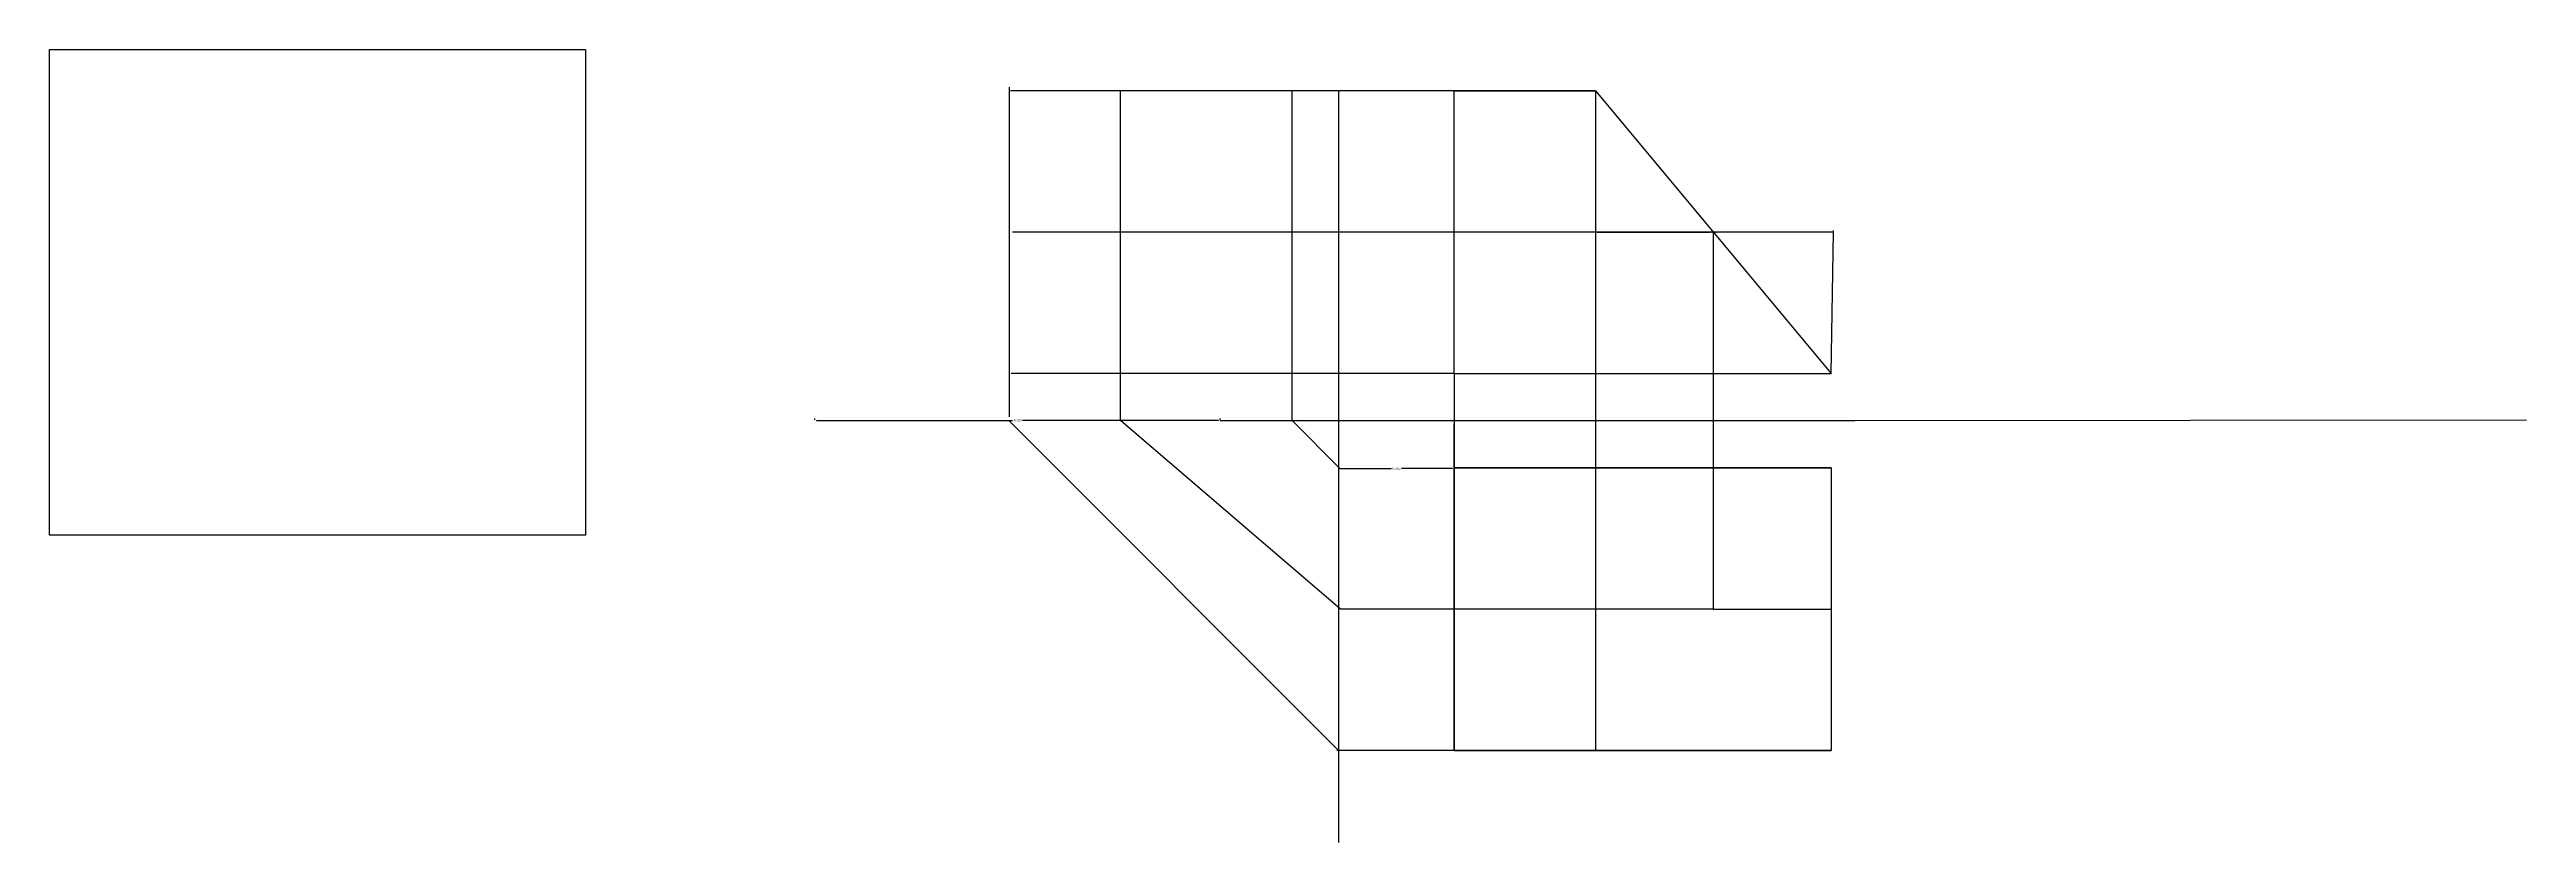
# Model space of a CAD drawing. Header units: inches. Extents: x 28 to 291, y 6 to 90.
import ezdxf

# ---------------------------------------------------------------- set-up
doc = ezdxf.new("R2010")
doc.units = ezdxf.units.IN
doc.header["$MEASUREMENT"] = 0
doc.styles.get("Standard").update_dxf_attribs({"font": 'arial.ttf'})
doc.dimstyles.get("Standard").update_dxf_attribs({"dimtxt": 0.18, "dimasz": 0.18, "dimexe": 0.18, "dimexo": 0.0625, "dimgap": 0.09, "dimtad": 0, "dimtih": 1, "dimtoh": 1, "dimdec": 4, "dimzin": 0, "dimdsep": 46, "dimtxsty": 'Standard', "dimcen": 0.09, "dimadec": 0, "dimazin": 0, "dimtfac": 1, "dimtdec": 4, "dimtofl": 0, "dimtmove": 0, "dimatfit": 3, "dimfxl": 1, "dimtolj": 1, "dimtzin": 0, "dimarcsym": 0})
picture_1 = doc.add_image_def('image1.jpg', size_in_pixel=(255, 231))

# ---------------------------------------------------------------- blocks, each defined once
blk = doc.blocks.new('*D1')
at = {"color": 0, "lineweight": -2, "transparency": 16777216}
for p, q in [((108.93, 50.78), (108.93, 50.92)), ((109.11, 50.74), (129.9, 50.74)), ((151.77, 50.74), (130.98, 50.74)), ((151.95, 50.78), (151.95, 50.92))]:
    blk.add_line(p, q, dxfattribs=at)
at = {"color": 0, "lineweight": 30, "transparency": 16777216}
for points in [[(109.11, 50.77), (109.11, 50.71), (108.93, 50.74)], [(151.77, 50.77), (151.77, 50.71), (151.95, 50.74)]]:
    blk.add_solid(points, dxfattribs=at)
at = {"layer": 'Defpoints', "color": 0, "lineweight": 30, "transparency": 16777216}
for p in [(108.93, 50.74), (108.93, 50.71), (151.95, 50.71)]:
    blk.add_point(p, dxfattribs=at)
at = {"color": 0, "lineweight": 30, "transparency": 16777216, "insert": (130.44, 50.74), "char_height": 0.18, "attachment_point": 5}
blk.add_mtext('\\A1;43.0226', dxfattribs=at)
blk = doc.blocks.new('*D3')
at = {"color": 0, "lineweight": -2, "transparency": 16777216}
for p, q in [((164.52, 45.77), (164.52, 45.46)), ((164.7, 45.64), (170.13, 45.64)), ((176.6, 45.64), (171.18, 45.64)), ((176.78, 45.65), (176.78, 45.46))]:
    blk.add_line(p, q, dxfattribs=at)
at = {"color": 0, "lineweight": 30, "transparency": 16777216}
for points in [[(164.7, 45.67), (164.7, 45.61), (164.52, 45.64)], [(176.6, 45.67), (176.6, 45.61), (176.78, 45.64)]]:
    blk.add_solid(points, dxfattribs=at)
at = {"layer": 'Defpoints', "color": 0, "lineweight": 30, "transparency": 16777216}
for p in [(164.52, 45.83), (164.52, 45.64), (176.78, 45.71)]:
    blk.add_point(p, dxfattribs=at)
at = {"color": 0, "lineweight": 30, "transparency": 16777216, "insert": (170.65, 45.64), "char_height": 0.18, "attachment_point": 5}
blk.add_mtext('\\A1;12.2622', dxfattribs=at)
blk = doc.blocks.new('*D5')
at = {"color": 0, "lineweight": -2, "transparency": 16777216}
for p, q in [((191.78, 85.65), (191.78, 70.53)), ((191.96, 70.71), (203.88, 70.71)), ((216.86, 70.71), (204.95, 70.71)), ((217.04, 70.77), (217.04, 70.89))]:
    blk.add_line(p, q, dxfattribs=at)
at = {"color": 0, "lineweight": 30, "transparency": 16777216}
for points in [[(191.96, 70.74), (191.96, 70.68), (191.78, 70.71)], [(216.86, 70.74), (216.86, 70.68), (217.04, 70.71)]]:
    blk.add_solid(points, dxfattribs=at)
at = {"layer": 'Defpoints', "color": 0, "lineweight": 30, "transparency": 16777216}
for p in [(191.78, 85.71), (191.78, 70.71), (217.04, 70.71)]:
    blk.add_point(p, dxfattribs=at)
at = {"color": 0, "lineweight": 30, "transparency": 16777216, "insert": (204.41, 70.71), "char_height": 0.18, "attachment_point": 5}
blk.add_mtext('\\A1;25.2618', dxfattribs=at)

msp = doc.modelspace()

# ---------------------------------------------------------------- linework, layer by layer
at = {"lineweight": 30}
for p, q in [((129.5979, 51.11649), (129.5979, 86.11649)), ((176.78277, 85.71457), (129.70777, 85.71457)), ((141.37402, 50.73649), (141.37402, 85.71457)), ((159.593, 50.71457), (159.593, 85.71457)), ((164.52052, 85.71457), (164.52052, 5.94349)), ((204.28468, 70.71229), (129.92468, 70.71229)), ((176.78277, 55.71457), (129.78277, 55.71457)), ((164.52052, 15.71457), (129.5979, 50.6372)), ((164.71368, 30.71457), (141.37402, 50.73649)), ((141.37402, 50.73649), (141.37402, 50.73649)), ((164.70052, 45.60705), (159.58763, 50.71995)), ((204.28468, 30.71457), (164.71368, 30.71457)), ((176.78277, 15.71457), (164.33277, 15.71457))]:
    msp.add_line(p, q, dxfattribs=at)
for p, q in [((176.78277, 55.71457), (176.78277, 85.71457)), ((191.78277, 85.71457), (216.78277, 55.71457)), ((191.78277, 85.71457), (191.78277, 15.71457)), ((217.04456, 70.71229), (204.28468, 70.71229)), ((204.28468, 70.71229), (204.28468, 45.64229)), ((216.78277, 55.71457), (217.04456, 70.71229)), ((176.78277, 55.71457), (176.78277, 45.71457)), ((176.78277, 55.71457), (216.78277, 55.71457)), ((151.95111, 50.71457), (211.95111, 50.71457)), ((211.95111, 50.71457), (219.29023, 50.71457)), ((219.29023, 50.71457), (290.58214, 50.79735)), ((176.78277, 15.71457), (176.78277, 45.71457)), ((204.28468, 45.71457), (204.28468, 30.71457)), ((216.78277, 45.71457), (216.78277, 15.71457)), ((204.28468, 30.71457), (216.77468, 30.71457))]:
    msp.add_line(p, q)
at = {"lineweight": 200}
msp.add_line((176.78277, 85.71457), (191.78277, 85.71457), dxfattribs=at)
at = {"lineweight": 40}
for p, q in [((176.78277, 15.71457), (176.78277, 50.35559)), ((176.78277, 45.71457), (216.78277, 45.71457)), ((216.78277, 15.71457), (176.78277, 15.71457))]:
    msp.add_line(p, q, dxfattribs=at)

# ---------------------------------------------------------------- dimensions: what is measured, and where the dimension line sits
at = {"lineweight": 30}
for base, p1, p2, picture, middle in [((191.78277, 70.71229), (217.04456, 70.71229), (191.78277, 85.71457), '*D5', (204.41367, 70.71229)), ((108.92852, 50.73649), (151.95111, 50.71457), (108.92852, 50.71457), '*D1', (130.43981, 50.73649)), ((164.52052413, 45.63705045), (176.78277407, 45.71457468), (164.52052413, 45.82903475), '*D3', (170.6516491, 45.63705045))]:
    dim = msp.add_linear_dim(base=base, p1=p1, p2=p2, dimstyle='Standard', dxfattribs=at)
    dim.commit()
    dim.dimension.update_dxf_attribs({"geometry": picture, "text_midpoint": middle})

# ---------------------------------------------------------------- pictures from other files: only their frames are drawn
image = msp.add_image(picture_1, insert=(27.71446, 38.55828), size_in_units=(56.88997, 51.53562), dxfattribs=at)
image.dxf.flags = 7

doc.saveas('drawing.dxf')
